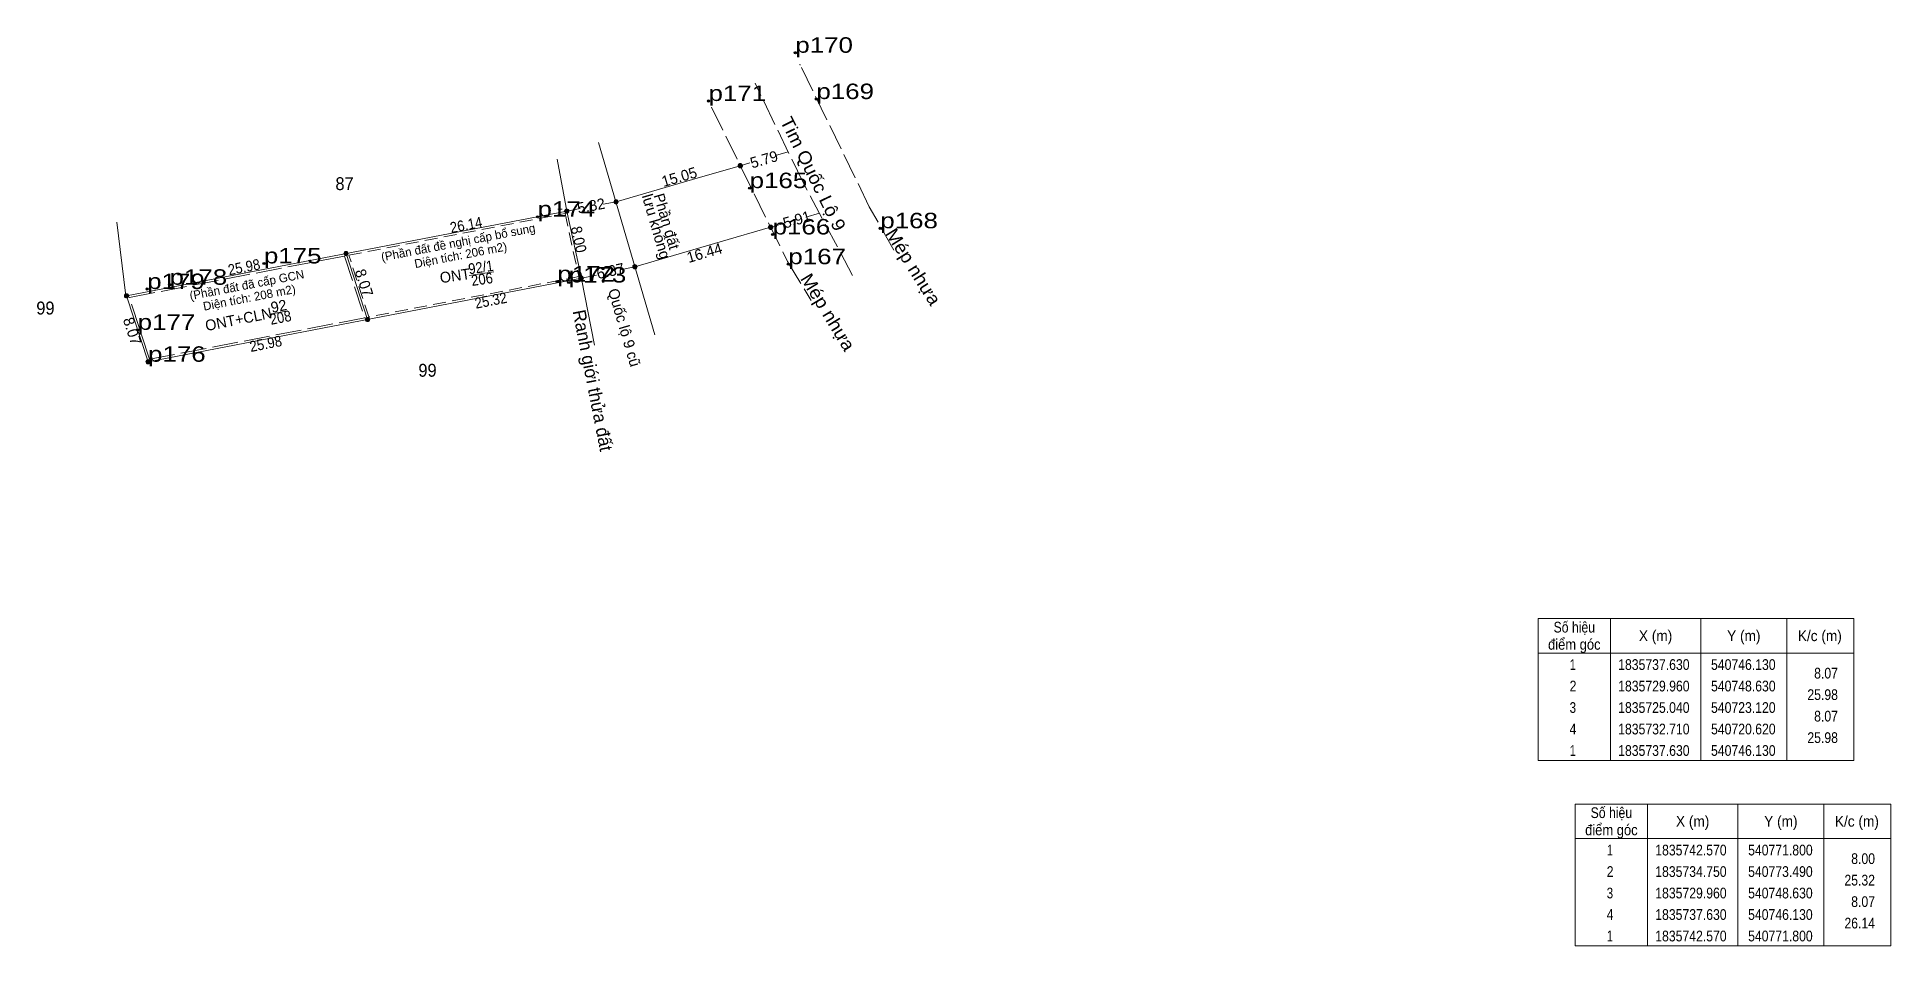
# Model space of a CAD drawing. Header units: metres. Extents: x 540410 to 540926, y 1835624 to 1835812.
# Drawn here: x 540710.2 to 540925.7, y 1835657.1 to 1835762.8 of the extents above; entities that cross this region are included whole.
import ezdxf
from ezdxf.enums import TextEntityAlignment as Align

# ---------------------------------------------------------------- set-up
doc = ezdxf.new("R2010")
doc.units = ezdxf.units.M
doc.header["$LTSCALE"] = 0.5
doc.header["$PDMODE"] = 32
doc.header["$PDSIZE"] = 0.25
doc.linetypes.add('LONG_DASHED', pattern=[7.5, 6, -1.5])
doc.linetypes.add('MEDIUM_DASHED', pattern=[4.5, 3, -1.5])
for name, color, linetype, lineweight in [('1', 7, 'MEDIUM_DASHED', 13), ('10', 7, 'Continuous', 13), ('13', 7, 'Continuous', 13), ('2', 7, 'Continuous', 13), ('22', 7, 'Continuous', 13), ('63', 7, 'Continuous', 13)]:
    doc.layers.add(name, color=color, linetype=linetype, lineweight=lineweight)
doc.layers.add('12', color=7, linetype='Continuous')
doc.layers.add('7', color=7, linetype='Continuous')

msp = doc.modelspace()

# ---------------------------------------------------------------- texts
at = {"layer": '10'}
for s, height, rotation, width, p in [('Tim Quốc Lộ 9', 1.5, 296.217, 1.1, (540799.7646, 1835746.5713)), ('lưu không', 1.25, 286.259, 1.05, (540781.6001, 1835740.595)), ('Mép nhựa', 1.5, 302.076, 1.1, (540811.4429, 1835735.7033)), ('Mép nhựa', 1.5, 301.241, 1.1, (540801.5096, 1835730.429))]:
    msp.add_text(s, height=height, rotation=rotation, dxfattribs=dict(at, width=width)).set_placement(p, align=Align.CENTER)
for s, height, rotation, p in [('5.79', 1.25, 16.244, (540794.9002, 1835747.9837)), ('15.05', 1.25, 16.243, (540785.0502, 1835745.949)), ('Phần đất ', 1.25, 286.259, (540782.876, 1835740.975)), ('5.82', 1.25, 10.595, (540774.7401, 1835742.5749)), ('5.91', 1.25, 16.225, (540798.7154, 1835740.9859)), ('16.44', 1.25, 16.252, (540787.9751, 1835737.1107)), ('6.37', 1.25, 12.139, (540776.9986, 1835734.9946)), ('Quốc lộ 9 cũ', 1.25, 286.259, (540777.8866, 1835728.85)), ('Ranh giới thửa đất', 1.5, 281.095, (540774.0707, 1835722.7293))]:
    msp.add_text(s, height=height, rotation=rotation, dxfattribs=at).set_placement(p, align=Align.CENTER)
at = {"layer": '10', "width": 0.95}
for s, p in [('87', (540745.96, 1835745.01)), ('99', (540711.185, 1835730.54)), ('99', (540755.605, 1835723.3))]:
    msp.add_text(s, height=1.5, dxfattribs=at).set_placement(p, align=Align.CENTER)
at = {"layer": '12', "width": 1.25}
for s, p in [('p170', (540798.37, 1835760.99)), ('p171', (540788.28, 1835755.38)), ('p169', (540800.82, 1835755.6)), ('p165', (540793.06, 1835745.24)), ('p174', (540768.4, 1835741.91)), ('p168', (540808.25, 1835740.57)), ('p166', (540795.73, 1835739.85)), ('p175', (540736.59, 1835736.48)), ('p167', (540797.56, 1835736.39)), ('p172', (540770.7, 1835734.37)), ('p173', (540772.02, 1835734.26)), ('p179', (540723.02, 1835733.5)), ('p178', (540725.62, 1835734)), ('p177', (540721.91, 1835728.75)), ('p176', (540723.12, 1835725.04))]:
    msp.add_text(s, height=1.8, dxfattribs=at).set_placement(p)
at = {"layer": '13', "width": 0.9}
for s, rotation, p in [('92/1', 8.187, (540761.896, 1835735.4166)), ('206', 8.187, (540762.031, 1835734.0329)), ('208', 11.249, (540738.6431, 1835729.5732))]:
    msp.add_text(s, height=1.25, rotation=rotation, dxfattribs=at).set_placement(p, align=Align.CENTER)
at = {"layer": '13'}
for s, rotation, p in [('ONT', 8.187, (540758.881, 1835734.429)), ('92', 11.249, (540738.4281, 1835730.8986)), ('ONT+CLN', 11.249, (540733.7481, 1835729.3675))]:
    msp.add_text(s, height=1.25, rotation=rotation, dxfattribs=at).set_placement(p, align=Align.CENTER)
at = {"layer": '2'}
for s, height, rotation, p in [('(Phần đất đề nghị cấp bổ sung', 1, 10.908, (540759.2654, 1835738.4402)), ('Diện tích: 206 m2)', 1, 10.908, (540759.5554, 1835736.9641)), ('(Phần đất đã cấp GCN', 1, 10.908, (540734.6954, 1835733.4885)), ('Diện tích: 208 m2)', 1, 10.908, (540734.9854, 1835732.0141)), ('8.07', 1.25, 288.053, (540720.681, 1835728.4137))]:
    msp.add_text(s, height=height, rotation=rotation, dxfattribs=at).set_placement(p, align=Align.CENTER)
at = {"layer": '2', "width": 0.9}
for p in [(540734.3966, 1835735.4519), (540736.9166, 1835726.5319)]:
    msp.add_text('25.98', height=1.25, rotation=10.916, dxfattribs=at).set_placement(p, align=Align.CENTER)
at = {"layer": '2'}
for s, width, p in [('điểm góc', 0.9, (540888.93, 1835691.54)), ('Số hiệu', 0.85, (540888.93, 1835693.54)), ('X (m)', 0.95, (540898.38, 1835692.54)), ('Y (m)', 0.95, (540908.635, 1835692.54)), ('K/c (m)', 0.95, (540917.475, 1835692.54)), (' 1', 0.75, (540888.58, 1835689.19)), ('1835737.630', 0.85, (540898.18, 1835689.19)), ('540746.130', 0.85, (540908.58, 1835689.19)), (' 2', 0.85, (540888.585, 1835686.69)), ('1835729.960', 0.85, (540898.18, 1835686.69)), ('540748.630', 0.85, (540908.58, 1835686.69)), (' 3', 0.8, (540888.575, 1835684.19)), ('1835725.040', 0.85, (540898.18, 1835684.19)), ('540723.120', 0.85, (540908.58, 1835684.19)), (' 4', 0.85, (540888.58, 1835681.69)), ('1835732.710', 0.85, (540898.18, 1835681.69)), ('540720.620', 0.85, (540908.58, 1835681.69)), (' 1', 0.75, (540888.58, 1835679.19)), ('1835737.630', 0.85, (540898.18, 1835679.19)), ('540746.130', 0.85, (540908.58, 1835679.19))]:
    msp.add_text(s, height=1.25, dxfattribs=dict(at, width=width)).set_placement(p, align=Align.CENTER)
at = {"layer": '2', "width": 0.85}
for s, p in [('8.07', (540919.58, 1835688.19)), ('25.98', (540919.58, 1835685.69)), ('8.07', (540919.58, 1835683.19)), ('25.98', (540919.58, 1835680.69))]:
    msp.add_text(s, height=1.25, dxfattribs=at).set_placement(p, align=Align.RIGHT)
at = {"layer": '63'}
for s, height, width, p in [(' 1', 1, 0.9, (540771.33, 1835742.75)), ('8.00', 1.25, 0.85, (540923.89, 1835666.61)), ('25.32', 1.25, 0.85, (540923.89, 1835664.11)), ('8.07', 1.25, 0.85, (540923.89, 1835661.61)), ('26.14', 1.25, 0.85, (540923.89, 1835659.11))]:
    msp.add_text(s, height=height, dxfattribs=dict(at, width=width)).set_placement(p, align=Align.RIGHT)
for s, rotation, width, p in [('26.14', 10.893, 0.9, (540760.2119, 1835740.356)), ('8.00', 282.195, 0.95, (540772.5859, 1835739.142)), ('25.32', 10.906, 0.9, (540763.0868, 1835731.5655))]:
    msp.add_text(s, height=1.25, rotation=rotation, dxfattribs=dict(at, width=width)).set_placement(p, align=Align.CENTER)
msp.add_text('8.07', height=1.25, rotation=288.053, dxfattribs=at).set_placement((540747.641, 1835734.0337), align=Align.CENTER)
for s, width, p in [('điểm góc', 0.9, (540893.24, 1835669.96)), ('Số hiệu', 0.85, (540893.24, 1835671.96)), ('X (m)', 0.95, (540902.69, 1835670.96)), ('Y (m)', 0.95, (540912.945, 1835670.96)), ('K/c (m)', 0.95, (540921.785, 1835670.96)), (' 1', 0.75, (540892.89, 1835667.61)), ('1835742.570', 0.85, (540902.49, 1835667.61)), ('540771.800', 0.85, (540912.89, 1835667.61)), (' 2', 0.85, (540892.895, 1835665.11)), ('1835734.750', 0.85, (540902.49, 1835665.11)), ('540773.490', 0.85, (540912.89, 1835665.11)), (' 3', 0.8, (540892.885, 1835662.61)), ('1835729.960', 0.85, (540902.49, 1835662.61)), ('540748.630', 0.85, (540912.89, 1835662.61)), (' 4', 0.85, (540892.89, 1835660.11)), ('1835737.630', 0.85, (540902.49, 1835660.11)), ('540746.130', 0.85, (540912.89, 1835660.11)), (' 1', 0.75, (540892.89, 1835657.61)), ('1835742.570', 0.85, (540902.49, 1835657.61)), ('540771.800', 0.85, (540912.89, 1835657.61))]:
    msp.add_text(s, height=1.25, dxfattribs=dict(at, width=width)).set_placement(p, align=Align.CENTER)

# ---------------------------------------------------------------- hatches: boundary and pattern name
at = {"layer": '10'}
for points in [[(540792.22, 1835747.85, 1), (540791.72, 1835747.85, 1)], [(540772.05, 1835742.57, 1), (540771.55, 1835742.57, 1)], [(540777.77, 1835743.64, 1), (540777.27, 1835743.64, 1)], [(540795.75, 1835740.69, 1), (540795.25, 1835740.69, 1)], [(540746.38, 1835737.63, 1), (540745.88, 1835737.63, 1)], [(540779.97, 1835736.09, 1), (540779.47, 1835736.09, 1)], [(540773.74, 1835734.75, 1), (540773.24, 1835734.75, 1)], [(540720.87, 1835732.71, 1), (540720.37, 1835732.71, 1)], [(540748.88, 1835729.96, 1), (540748.38, 1835729.96, 1)], [(540723.37, 1835725.04, 1), (540722.87, 1835725.04, 1)]]:
    msp.add_hatch(color=256, dxfattribs=at).paths.add_polyline_path(points)

# ---------------------------------------------------------------- linework, layer by layer
at = {"layer": '1'}
msp.add_lwpolyline([(540771.61, 1835742.28), (540773.19, 1835734.95), (540748.8, 1835730.25), (540746.46, 1835737.44)], close=True, dxfattribs=at)
at = {"layer": '10'}
for p, q in [((540775.5, 1835750.55), (540782.03, 1835728.17)), ((540797.53, 1835749.47), (540796.05, 1835749.04)), ((540793.07, 1835748.17), (540791.97, 1835747.85)), ((540773.37, 1835742.86), (540771.8, 1835742.57)), ((540777.52, 1835743.64), (540776.02, 1835743.36)), ((540720.51, 1835733.04), (540719.47, 1835741.27)), ((540797.05, 1835741.14), (540795.49, 1835740.69)), ((540801.16, 1835742.34), (540799.59, 1835741.88)), ((540748.63, 1835729.96), (540746.13, 1835737.63)), ((540779.72, 1835736.09), (540778.01, 1835735.72)), ((540759.26, 1835732.01), (540773.49, 1835734.75)), ((540775.25, 1835735.13), (540773.49, 1835734.75)), ((540720.51, 1835733.04), (540720.62, 1835732.71)), ((540723.12, 1835725.04), (540720.62, 1835732.71)), ((540723.12, 1835725.04), (540759.26, 1835732.01))]:
    msp.add_line(p, q, dxfattribs=at)
at = {"layer": '10', "linetype": 'LONG_DASHED'}
msp.add_lwpolyline([(540805.02, 1835735.09), (540799.26, 1835745.9), (540793.68, 1835757.44)], dxfattribs=at)
at = {"layer": '10'}
for points in [[(540791.97, 1835747.85), (540786.4, 1835746.23), (540777.52, 1835743.64)], [(540771.8, 1835742.57), (540759.26, 1835740.15), (540720.62, 1835732.71)], [(540795.5, 1835740.69), (540789.63, 1835738.98), (540779.72, 1835736.09)]]:
    msp.add_lwpolyline(points, dxfattribs=at)
at = {"layer": '10', "linetype": 'LONG_DASHED'}
for centre in [(540791.97, 1835747.85), (540795.5, 1835740.69)]:
    msp.add_circle(centre, 0.25, dxfattribs=at)
at = {"layer": '10'}
for centre in [(540771.8, 1835742.57), (540777.52, 1835743.64), (540746.13, 1835737.63), (540779.72, 1835736.09), (540773.49, 1835734.75), (540720.62, 1835732.71), (540748.63, 1835729.96), (540723.12, 1835725.04)]:
    msp.add_circle(centre, 0.25, dxfattribs=at)
at = {"layer": '13'}
for p, q in [((540760.43, 1835735.08), (540763.31, 1835735.5)), ((540737.26, 1835730.56), (540739.35, 1835730.97))]:
    msp.add_line(p, q, dxfattribs=at)
at = {"layer": '2'}
for p, q in [((540893.13, 1835695.16), (540893.13, 1835678.66)), ((540903.63, 1835695.16), (540903.63, 1835678.66)), ((540913.63, 1835695.16), (540913.63, 1835678.66)), ((540884.73, 1835691.16), (540921.43, 1835691.16))]:
    msp.add_line(p, q, dxfattribs=at)
at = {"layer": '2', "linetype": 'LONG_DASHED'}
msp.add_lwpolyline([(540745.96, 1835737.34), (540748.3, 1835730.15), (540723.29, 1835725.33), (540720.95, 1835732.52)], close=True, dxfattribs=at)
at = {"layer": '2'}
msp.add_lwpolyline([(540884.73, 1835695.16), (540921.43, 1835695.16), (540921.43, 1835678.66), (540884.73, 1835678.66)], close=True, dxfattribs=at)
at = {"layer": '22', "linetype": 'LONG_DASHED'}
for points in [[(540809.83, 1835738.01), (540806.97, 1835743.08), (540798.88, 1835759.68), (540798.93, 1835759.55)], [(540788.62, 1835754.66), (540797.45, 1835736.72), (540800.21, 1835732.17)]]:
    msp.add_lwpolyline(points, dxfattribs=at)
at = {"layer": '22'}
for points in [[(540770.67, 1835748.61), (540771.84, 1835742.38), (540773.49, 1835734.75)], [(540773.49, 1835734.75), (540773.5, 1835734.69), (540775.01, 1835726.99)]]:
    msp.add_lwpolyline(points, dxfattribs=at)
at = {"layer": '63'}
for p, q in [((540897.44, 1835673.58), (540897.44, 1835657.08)), ((540907.94, 1835673.58), (540907.94, 1835657.08)), ((540917.94, 1835673.58), (540917.94, 1835657.08)), ((540889.04, 1835669.58), (540925.74, 1835669.58))]:
    msp.add_line(p, q, dxfattribs=at)
msp.add_lwpolyline([(540889.04, 1835673.58), (540925.74, 1835673.58), (540925.74, 1835657.08), (540889.04, 1835657.08)], close=True, dxfattribs=at)
at = {"layer": '7'}
for p in [(540798.37, 1835760.99), (540788.28, 1835755.38), (540800.82, 1835755.6), (540793.06, 1835745.24), (540768.4, 1835741.91), (540808.25, 1835740.57), (540795.73, 1835739.85), (540736.59, 1835736.48), (540797.56, 1835736.39), (540725.62, 1835734), (540770.7, 1835734.37), (540772.02, 1835734.26), (540723.02, 1835733.5), (540721.91, 1835728.75), (540723.12, 1835725.04)]:
    msp.add_point(p, dxfattribs=at)

msp.set_redraw_order([(e.dxf.handle, doc.entitydb.next_handle()) for e in msp.query("TEXT MTEXT ATTDEF DIMENSION ARC_DIMENSION")])  # texts and dimensions are drawn at this point

doc.saveas('drawing.dxf')
